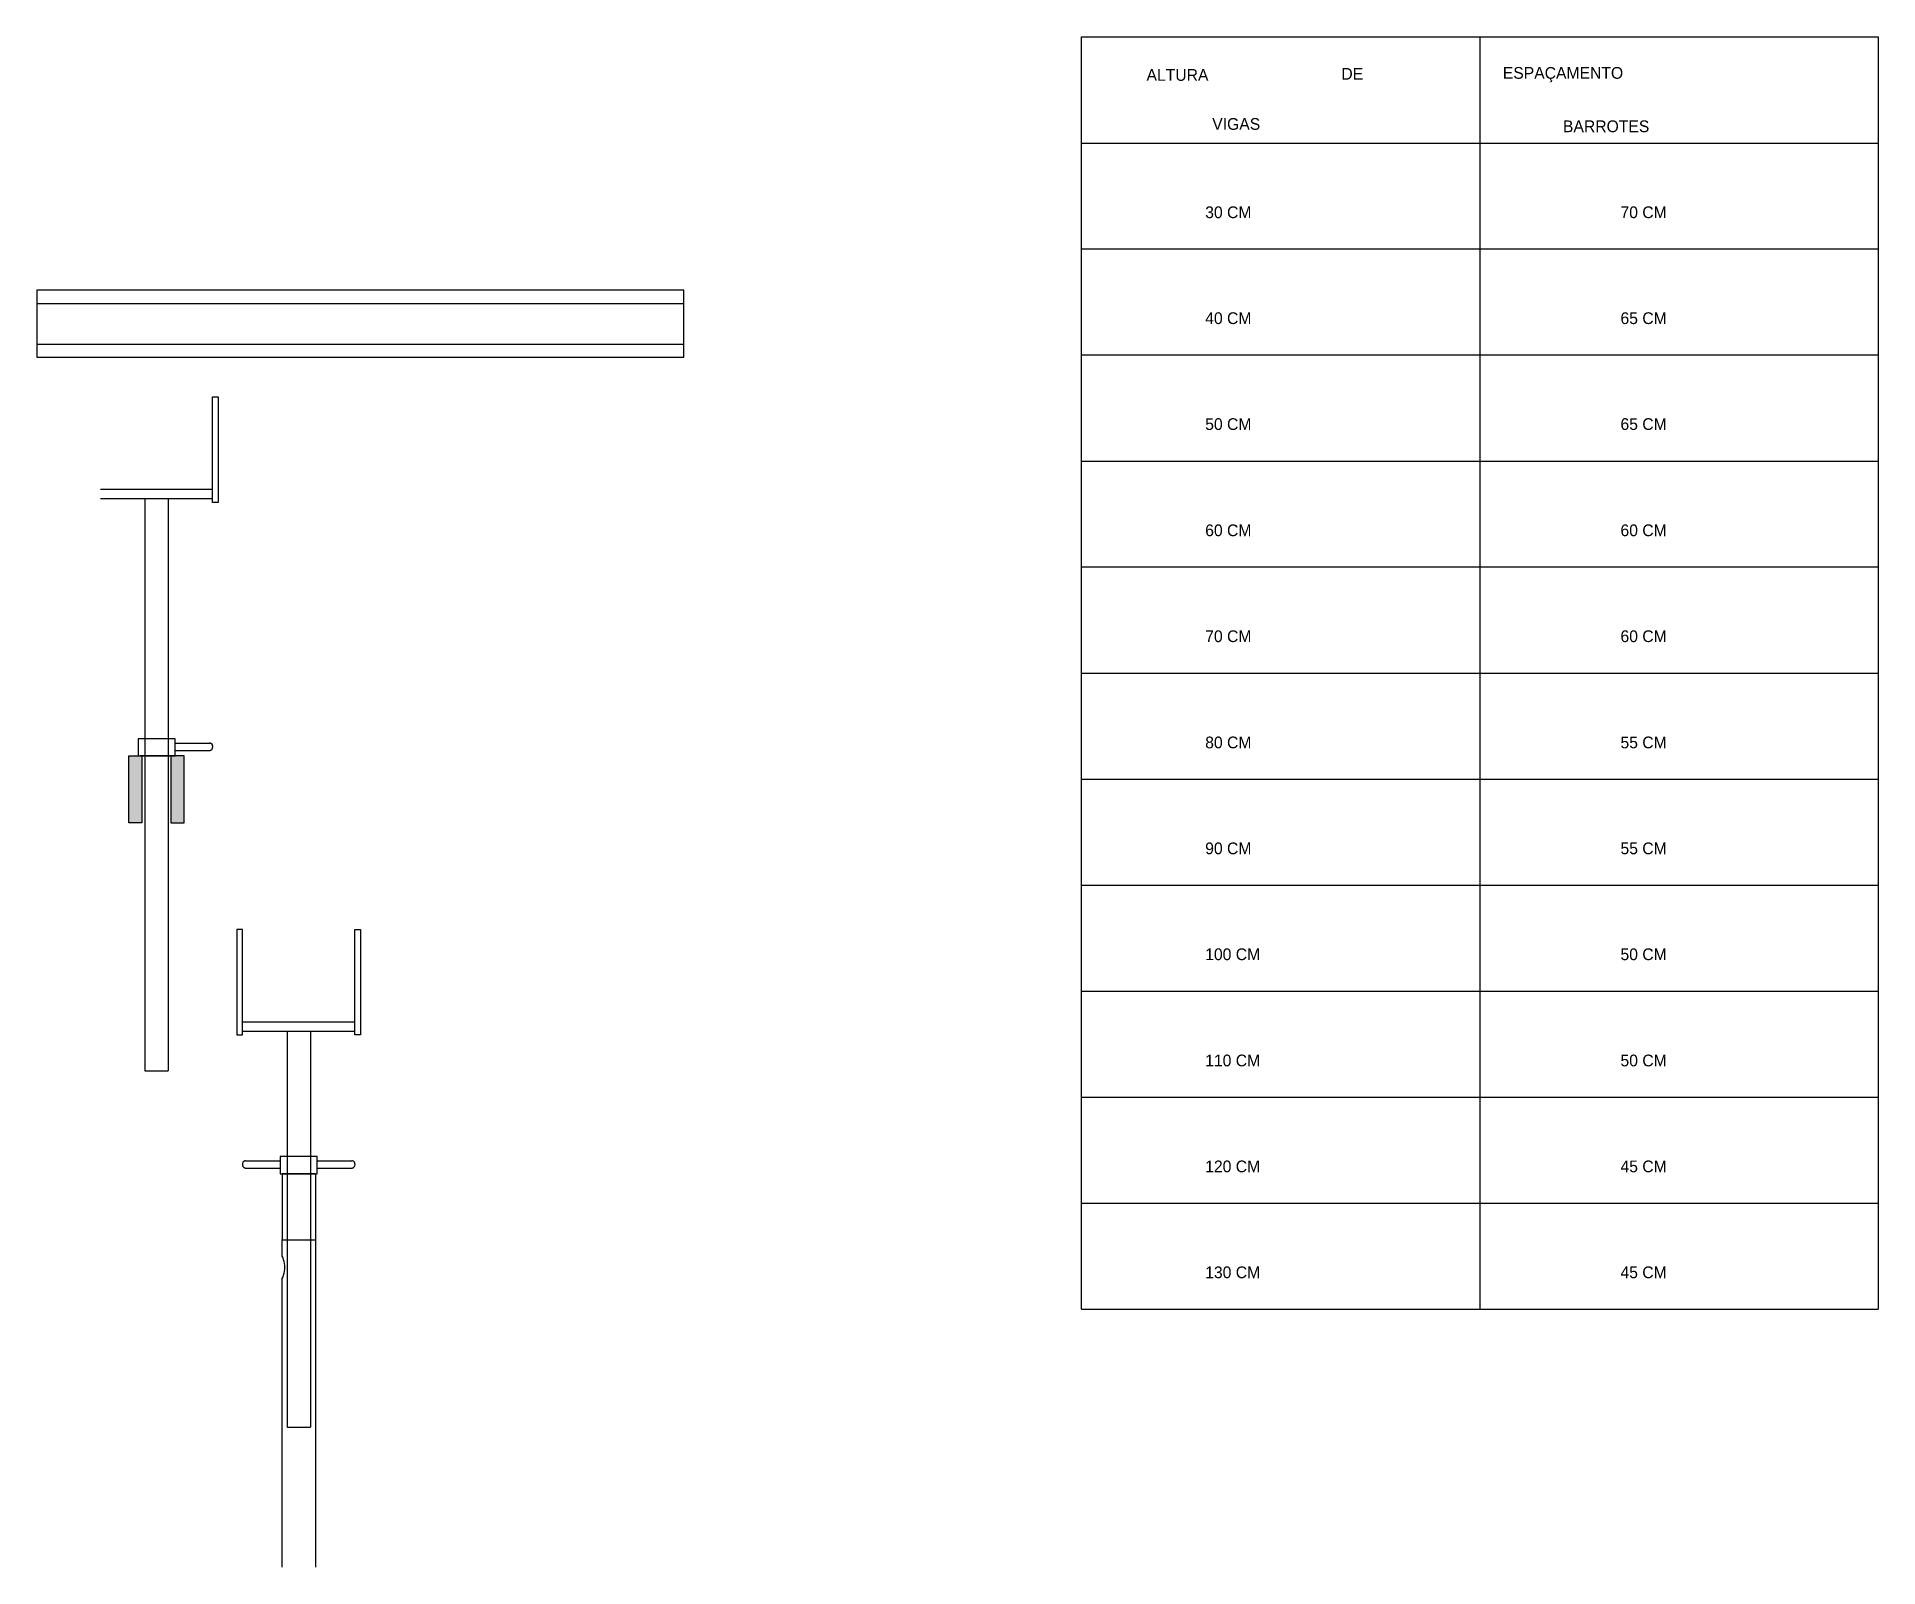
# Model space of a CAD drawing. Header units: metres. Extents: x 129294 to 131937, y 32678 to 33958.
# Drawn here: x 129690 to 130318, y 33437 to 33958 of the extents above; entities that cross this region are included whole.
import ezdxf

# ---------------------------------------------------------------- set-up
doc = ezdxf.new("R2010")
doc.units = ezdxf.units.M
for name, color, linetype in [('Escoras', 2, 'Continuous'), ('Forcador', 251, 'Continuous'), ('GARFOS', 7, 'Continuous'), ('Perfil Metálico', 251, 'Continuous')]:
    doc.layers.add(name, color=color, linetype=linetype)

msp = doc.modelspace()

# ---------------------------------------------------------------- texts
at = {"layer": 'GARFOS'}
for s, p in [('ALTURA   ', (130068.4, 33943.2)), ('DE', (130134.8, 33943.6)), ('ESPAÇAMENTO', (130189.8, 33943.9)), ('VIGAS', (130090.8, 33926.5)), ('BARROTES', (130210.3, 33925.7)), ('30 CM', (130088.4, 33896.4)), ('70 CM', (130229.9, 33896.4)), ('40 CM', (130088.4, 33860.3)), ('65 CM', (130229.9, 33860.3)), ('50 CM', (130088.4, 33824.2)), ('65 CM', (130229.9, 33824.2)), ('60 CM', (130088.4, 33788)), ('60 CM', (130229.9, 33788)), ('70 CM', (130088.4, 33751.9)), ('60 CM', (130229.9, 33751.9)), ('80 CM', (130088.4, 33715.7)), ('55 CM', (130229.9, 33715.7)), ('90 CM', (130088.4, 33679.6)), ('55 CM', (130229.9, 33679.6)), ('100 CM', (130088.4, 33643.5)), ('50 CM', (130229.9, 33643.5)), ('110 CM', (130088.4, 33607.3)), ('50 CM', (130229.9, 33607.3)), ('120 CM', (130088.4, 33571.2)), ('45 CM', (130229.9, 33571.2)), ('130 CM', (130088.4, 33535.1)), ('45 CM', (130229.9, 33535.1))]:
    msp.add_text(s, height=4, dxfattribs=at).set_placement(p)

# ---------------------------------------------------------------- hatches: boundary and pattern name
at = {"layer": 'Perfil Metálico'}
h = msp.add_hatch(color=8, dxfattribs=at)
h.dxf.hatch_style = 1
h.paths.add_polyline_path([(129721.6, 33690.3), (129726.1, 33690.3), (129726.1, 33713.1), (129721.6, 33713.1)])
h = msp.add_hatch(color=8, dxfattribs=at)
h.dxf.hatch_style = 1
h.paths.add_polyline_path([(129736, 33690.3), (129740.5, 33690.3), (129740.5, 33713.1), (129736, 33713.1)])

# ---------------------------------------------------------------- linework, layer by layer
at = {"layer": 'Escoras'}
for p, q in [((129736.7, 33713.1), (129725.5, 33713.1)), ((129785.2, 33570.7), (129773.9, 33570.7)), ((129773.9, 33570.7), (129773.9, 33548.2)), ((129785.2, 33570.7), (129785.2, 33436.6)), ((129773.9, 33548.2), (129785.2, 33548.2)), ((129773.9, 33542.6), (129773.9, 33548.2)), ((129774.18, 33542), (129773.9, 33542.6)), ((129774.4, 33541.38), (129774.18, 33542)), ((129774.58, 33540.74), (129774.4, 33541.38)), ((129773.9, 33534.95), (129774.18, 33535.55)), ((129773.9, 33436.6), (129773.9, 33535)), ((129774.18, 33535.55), (129774.4, 33536.17)), ((129774.4, 33536.17), (129774.58, 33536.81)), ((129774.71, 33540.09), (129774.58, 33540.74)), ((129774.58, 33536.81), (129774.71, 33537.46)), ((129774.79, 33539.44), (129774.71, 33540.09)), ((129774.71, 33537.46), (129774.79, 33538.12)), ((129774.81, 33538.78), (129774.79, 33539.44)), ((129774.79, 33538.12), (129774.81, 33538.78))]:
    msp.add_line(p, q, dxfattribs=at)
at = {"layer": 'Forcador'}
for p, q in [((129712, 33804), (129750.2, 33804)), ((129712, 33800.8), (129750.2, 33800.8)), ((129727.1, 33800.8), (129727.1, 33690.3)), ((129735, 33800.8), (129735, 33690.3)), ((129737.4, 33717.5), (129749.2, 33717.5)), ((129749.32, 33717.46), (129749.19, 33717.46)), ((129749.45, 33717.43), (129749.32, 33717.46)), ((129749.58, 33717.39), (129749.45, 33717.43)), ((129749.69, 33717.33), (129749.58, 33717.39)), ((129749.8, 33717.26), (129749.69, 33717.33)), ((129749.9, 33717.17), (129749.8, 33717.26)), ((129749.99, 33717.07), (129749.9, 33717.17)), ((129750.06, 33716.96), (129749.99, 33717.07)), ((129750.12, 33716.84), (129750.06, 33716.96)), ((129750.17, 33716.71), (129750.12, 33716.84)), ((129750.19, 33716.58), (129750.17, 33716.71)), ((129750.2, 33716.45), (129750.19, 33716.58)), ((129750.2, 33716.5), (129750.2, 33716)), ((129737.4, 33715), (129749.2, 33715)), ((129749.19, 33714.99), (129749.32, 33715)), ((129749.32, 33715), (129749.45, 33715.02)), ((129749.45, 33715.02), (129749.58, 33715.07)), ((129749.58, 33715.07), (129749.69, 33715.13)), ((129749.69, 33715.13), (129749.8, 33715.2)), ((129749.8, 33715.2), (129749.9, 33715.29)), ((129749.9, 33715.29), (129749.99, 33715.39)), ((129749.99, 33715.39), (129750.06, 33715.5)), ((129750.06, 33715.5), (129750.12, 33715.61)), ((129750.12, 33715.61), (129750.17, 33715.74)), ((129750.17, 33715.74), (129750.19, 33715.87)), ((129750.19, 33715.87), (129750.2, 33716)), ((129727.1, 33690.3), (129727.1, 33667.5)), ((129735, 33690.3), (129735, 33667.5)), ((129727.1, 33667.5), (129727.1, 33605.8)), ((129735, 33667.5), (129735, 33605.8)), ((129760.4, 33622.5), (129798.7, 33622.5)), ((129760.4, 33619.3), (129798.7, 33619.3)), ((129775.6, 33619.3), (129775.6, 33484.3)), ((129783.5, 33619.3), (129783.5, 33484.3)), ((129727.1, 33605.8), (129735, 33605.8)), ((129760.41, 33574.23), (129760.4, 33574.1)), ((129760.4, 33574.1), (129760.4, 33573.7)), ((129760.4, 33573.65), (129760.41, 33573.52)), ((129760.44, 33574.36), (129760.41, 33574.23)), ((129760.41, 33573.52), (129760.44, 33573.39)), ((129760.48, 33574.49), (129760.44, 33574.36)), ((129760.44, 33573.39), (129760.48, 33573.26)), ((129760.54, 33574.61), (129760.48, 33574.49)), ((129760.48, 33573.26), (129760.54, 33573.15)), ((129760.61, 33574.72), (129760.54, 33574.61)), ((129760.54, 33573.15), (129760.61, 33573.04)), ((129760.7, 33574.82), (129760.61, 33574.72)), ((129760.61, 33573.04), (129760.7, 33572.94)), ((129760.8, 33574.91), (129760.7, 33574.82)), ((129760.7, 33572.94), (129760.8, 33572.85)), ((129760.91, 33574.98), (129760.8, 33574.91)), ((129760.8, 33572.85), (129760.91, 33572.78)), ((129761.03, 33575.04), (129760.91, 33574.98)), ((129760.91, 33572.78), (129761.03, 33572.72)), ((129761.15, 33575.08), (129761.03, 33575.04)), ((129761.03, 33572.72), (129761.15, 33572.67)), ((129761.28, 33575.11), (129761.15, 33575.08)), ((129761.15, 33572.67), (129761.28, 33572.65)), ((129761.41, 33575.11), (129761.28, 33575.11)), ((129761.28, 33572.65), (129761.41, 33572.64)), ((129761.4, 33575.1), (129773.2, 33575.1)), ((129761.4, 33572.6), (129773.2, 33572.6)), ((129785.8, 33575.1), (129797.6, 33575.1)), ((129785.8, 33572.6), (129797.6, 33572.6)), ((129797.77, 33575.11), (129797.64, 33575.11)), ((129797.64, 33572.64), (129797.77, 33572.65)), ((129797.9, 33575.08), (129797.77, 33575.11)), ((129797.77, 33572.65), (129797.9, 33572.67)), ((129798.03, 33575.04), (129797.9, 33575.08)), ((129797.9, 33572.67), (129798.03, 33572.72)), ((129798.15, 33574.98), (129798.03, 33575.04)), ((129798.03, 33572.72), (129798.15, 33572.78)), ((129798.26, 33574.91), (129798.15, 33574.98)), ((129798.15, 33572.78), (129798.26, 33572.85)), ((129798.36, 33574.82), (129798.26, 33574.91)), ((129798.26, 33572.85), (129798.36, 33572.94)), ((129798.44, 33574.72), (129798.36, 33574.82)), ((129798.36, 33572.94), (129798.44, 33573.04)), ((129798.52, 33574.61), (129798.44, 33574.72)), ((129798.44, 33573.04), (129798.52, 33573.15)), ((129798.58, 33574.49), (129798.52, 33574.61)), ((129798.52, 33573.15), (129798.58, 33573.26)), ((129798.62, 33574.36), (129798.58, 33574.49)), ((129798.58, 33573.26), (129798.62, 33573.39)), ((129798.64, 33574.23), (129798.62, 33574.36)), ((129798.62, 33573.39), (129798.64, 33573.52)), ((129798.65, 33574.1), (129798.64, 33574.23)), ((129798.64, 33573.52), (129798.65, 33573.65)), ((129798.7, 33574.1), (129798.7, 33573.7)), ((129775.6, 33484.3), (129783.5, 33484.3))]:
    msp.add_line(p, q, dxfattribs=at)
for points in [[(129752.1, 33835.5), (129752.1, 33799.5), (129750.2, 33799.5), (129750.2, 33835.5)], [(129724.8, 33718.9), (129724.8, 33713.1), (129737.4, 33713.1), (129737.4, 33718.9)], [(129758.5, 33654), (129758.5, 33618), (129760.4, 33618), (129760.4, 33654)], [(129800.6, 33654), (129800.6, 33618), (129798.7, 33618), (129798.7, 33654)], [(129773.2, 33576.6), (129773.2, 33570.7), (129785.8, 33570.7), (129785.8, 33576.6)]]:
    msp.add_lwpolyline(points, close=True, dxfattribs=at)
at = {"layer": 'GARFOS'}
for p, q in [((130046.2, 33524.5), (130046.2, 33958.2)), ((130046.2, 33958.2), (130317.7, 33958.2)), ((130182, 33958.2), (130182, 33524.5)), ((130317.7, 33958.2), (130317.7, 33524.5)), ((130046.2, 33922), (130317.7, 33922)), ((130046.2, 33922), (130317.7, 33922)), ((130046.2, 33885.9), (130317.7, 33885.9)), ((130046.2, 33849.8), (130317.7, 33849.8)), ((130046.2, 33813.6), (130317.7, 33813.6)), ((130046.2, 33777.5), (130317.7, 33777.5)), ((130046.2, 33741.3), (130317.7, 33741.3)), ((130046.2, 33705.2), (130317.7, 33705.2)), ((130046.2, 33669.1), (130317.7, 33669.1)), ((130046.2, 33632.9), (130317.7, 33632.9)), ((130046.2, 33596.8), (130317.7, 33596.8)), ((130046.2, 33560.7), (130317.7, 33560.7)), ((130046.2, 33524.5), (130317.7, 33524.5))]:
    msp.add_line(p, q, dxfattribs=at)
at = {"layer": 'Perfil Metálico'}
for p, q in [((129690.3, 33867.3), (129910.8, 33867.3)), ((129690.3, 33853.5), (129910.8, 33853.5))]:
    msp.add_line(p, q, dxfattribs=at)
for points in [[(129690.3, 33849), (129910.8, 33849), (129910.8, 33871.8), (129690.3, 33871.8)], [(129726.1, 33690.3), (129721.6, 33690.3), (129721.6, 33713.1), (129726.1, 33713.1)], [(129736, 33690.3), (129740.5, 33690.3), (129740.5, 33713.1), (129736, 33713.1)]]:
    msp.add_lwpolyline(points, close=True, dxfattribs=at)

msp.set_redraw_order([(e.dxf.handle, doc.entitydb.next_handle()) for e in msp.query("TEXT MTEXT ATTDEF DIMENSION ARC_DIMENSION")])  # texts and dimensions are drawn at this point

doc.saveas('drawing.dxf')
